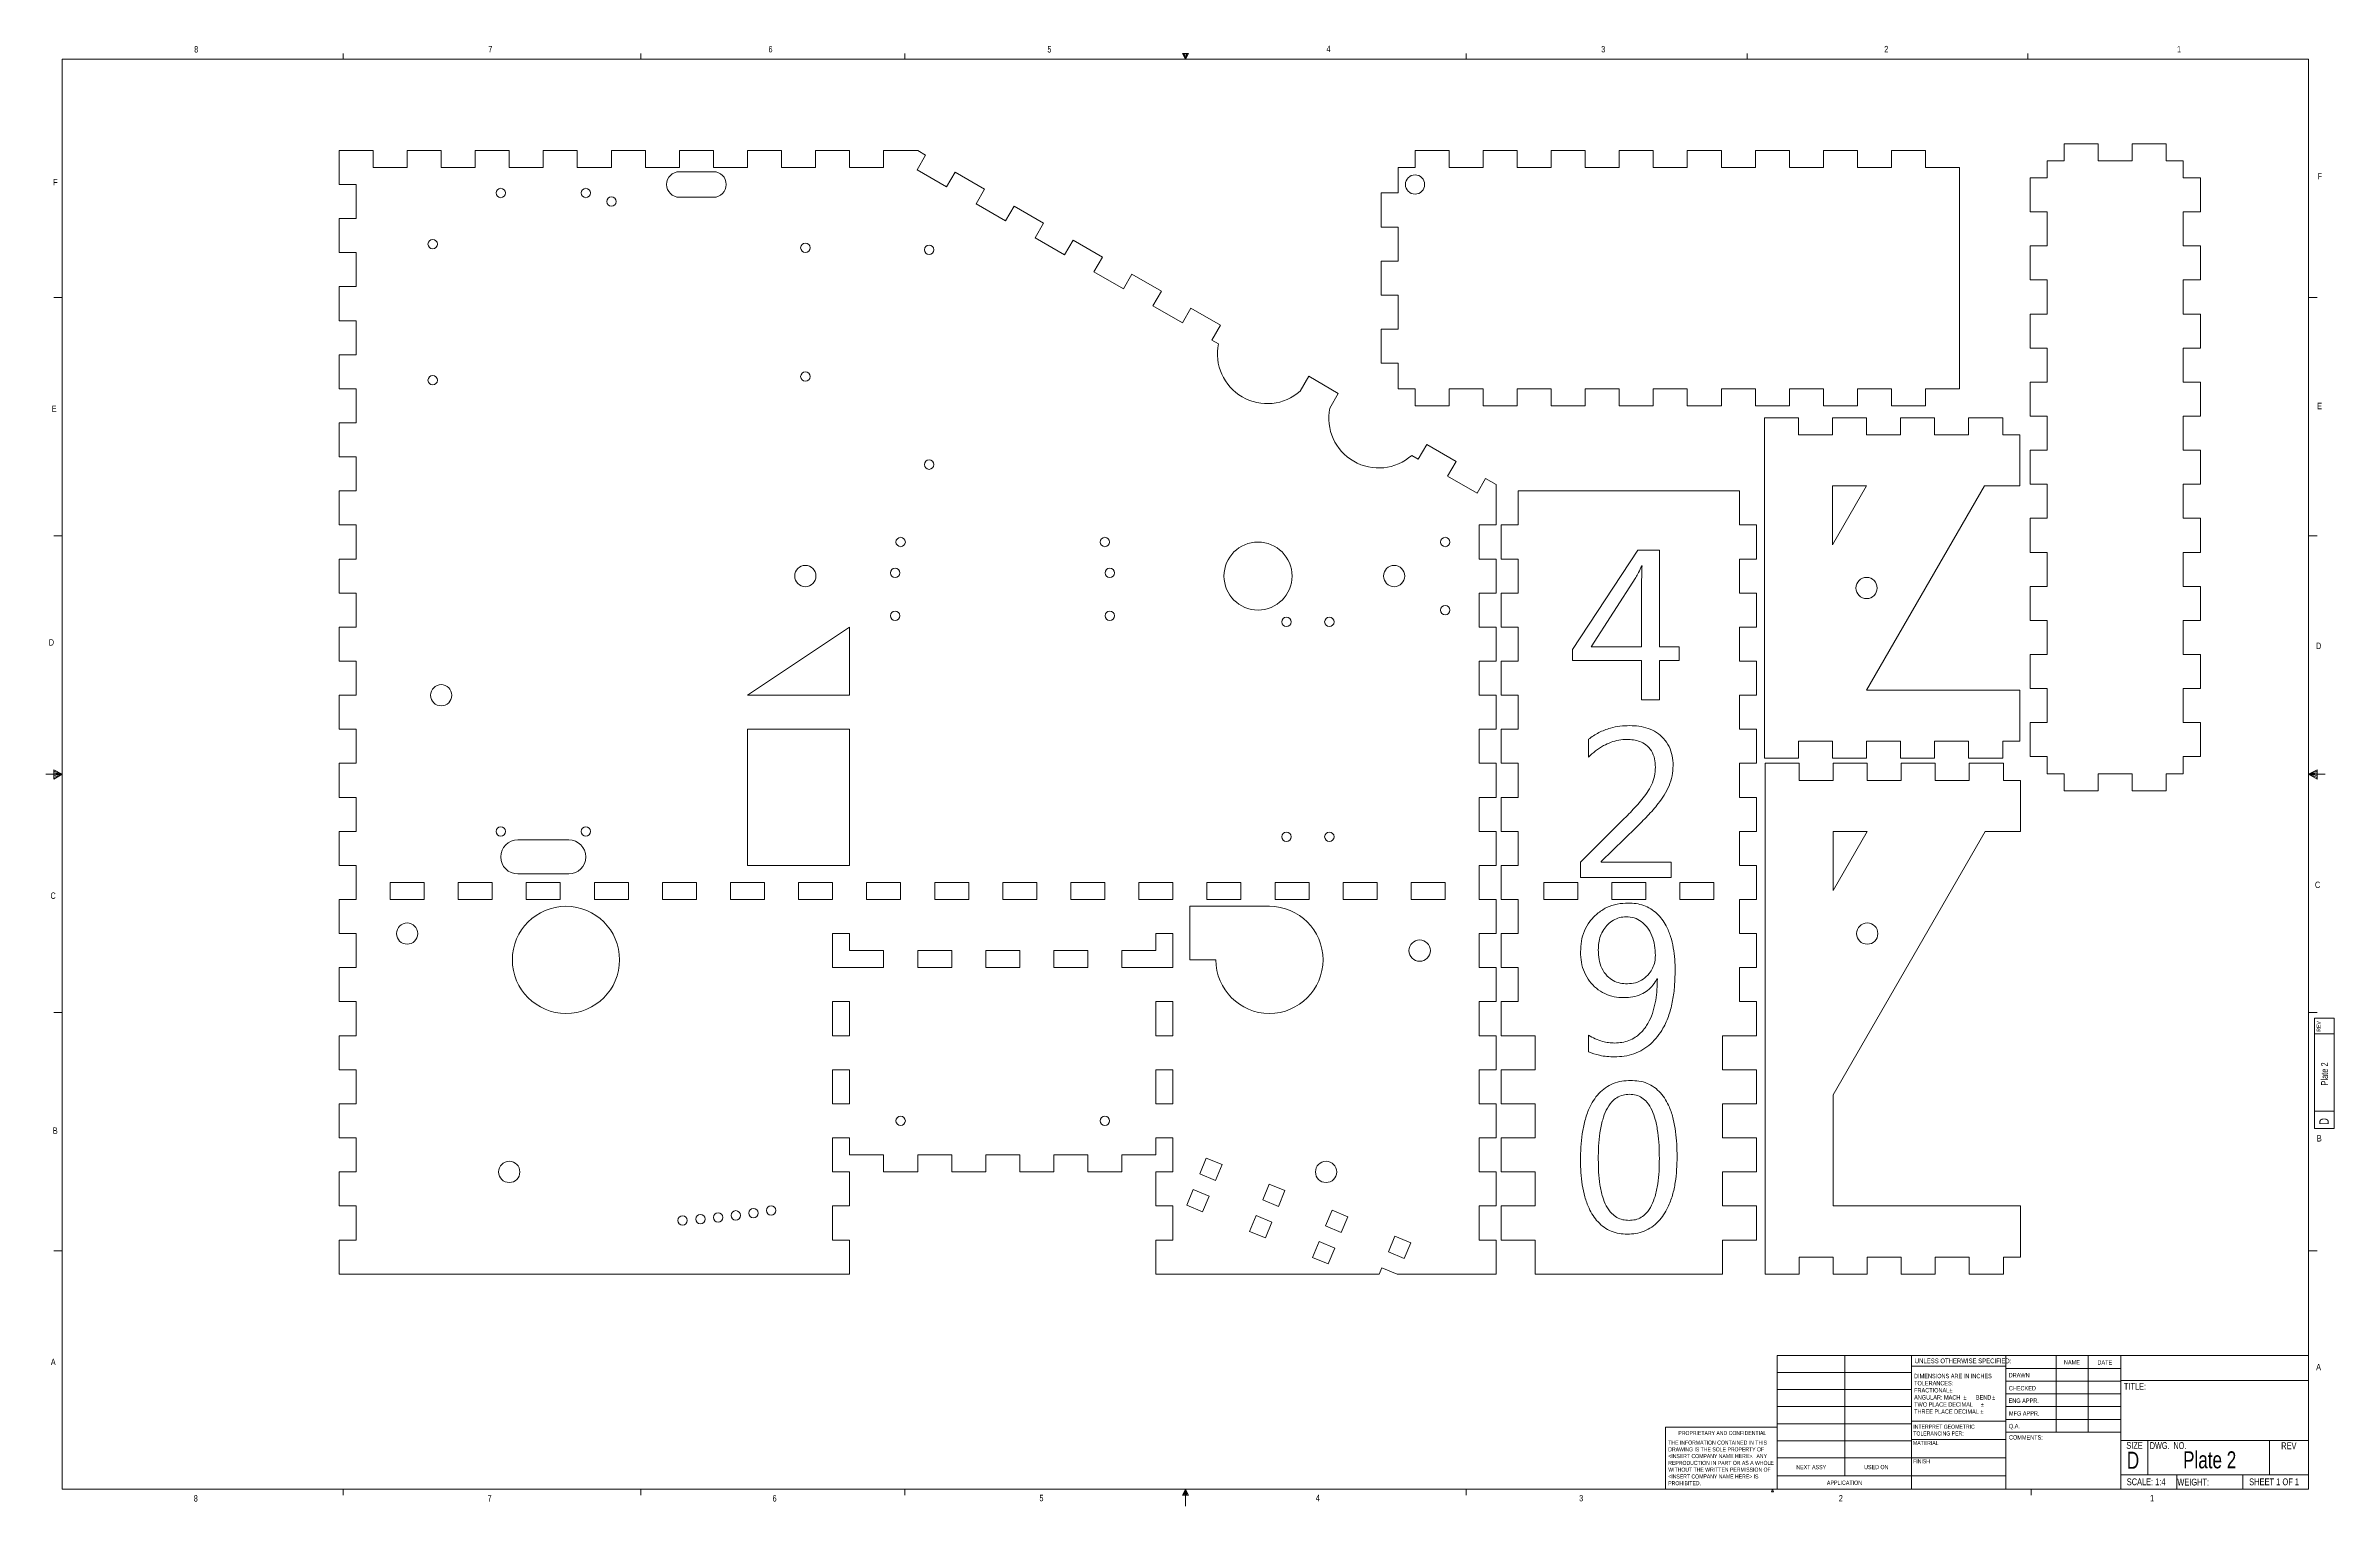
# Model space of a CAD drawing. Header units: inches. Extents: x 0.3 to 33.9, y 0.2 to 21.6.
import ezdxf

# ---------------------------------------------------------------- set-up
doc = ezdxf.new("R2010")
doc.units = ezdxf.units.IN
doc.header["$MEASUREMENT"] = 0
doc.styles.add('SLDTEXTSTYLE0', font='TXT', dxfattribs={"width": 0.75})
doc.styles.add('SLDTEXTSTYLE1', font='TXT', dxfattribs={"width": 0.6875})
doc.styles.add('SLDTEXTSTYLE2', font='TXT', dxfattribs={"width": 0.694444})

msp = doc.modelspace()

# ---------------------------------------------------------------- texts
at = {"color": 7, "linetype": 'Continuous', "lineweight": 0}
for s, insert, char_height, attachment_point, style in [('8', (2.46, 21.604), 0.0938, 1, 'SLDTEXTSTYLE0'), ('7', (6.782, 21.608), 0.0938, 1, 'SLDTEXTSTYLE0'), ('6', (10.897, 21.606), 0.0938, 1, 'SLDTEXTSTYLE0'), ('5', (14.995, 21.604), 0.0938, 1, 'SLDTEXTSTYLE0'), ('4', (19.095, 21.609), 0.0938, 1, 'SLDTEXTSTYLE0'), ('3', (23.131, 21.606), 0.0938, 1, 'SLDTEXTSTYLE0'), ('2', (27.289, 21.607), 0.0938, 1, 'SLDTEXTSTYLE0'), ('1', (31.59, 21.607), 0.0938, 1, 'SLDTEXTSTYLE0'), ('F', (0.389, 19.652), 0.0938, 1, 'SLDTEXTSTYLE0'), ('F', (33.656, 19.741), 0.0938, 1, 'SLDTEXTSTYLE0'), ('E', (0.366, 16.324), 0.0938, 1, 'SLDTEXTSTYLE0'), ('E', (33.649, 16.366), 0.0938, 1, 'SLDTEXTSTYLE0'), ('D', (0.324, 12.895), 0.0938, 1, 'SLDTEXTSTYLE0'), ('D', (33.632, 12.844), 0.0938, 1, 'SLDTEXTSTYLE0'), ('C', (0.349, 9.176), 0.0938, 1, 'SLDTEXTSTYLE0'), ('C', (33.617, 9.335), 0.0938, 1, 'SLDTEXTSTYLE0'), ('B', (0.383, 5.725), 0.0938, 1, 'SLDTEXTSTYLE0'), ('B', (33.645, 5.612), 0.0938, 1, 'SLDTEXTSTYLE0'), ('A', (0.354, 2.328), 0.0938, 1, 'SLDTEXTSTYLE0'), ('UNLESS OTHERWISE SPECIFIED:', (27.738, 2.332), 0.07, 1, 'SLDTEXTSTYLE0'), ('DRAWN', (29.117, 2.12), 0.065, 1, 'SLDTEXTSTYLE0'), ('NAME', (29.929, 2.309), 0.065, 1, 'SLDTEXTSTYLE0'), ('DATE', (30.421, 2.307), 0.065, 1, 'SLDTEXTSTYLE0'), ('A', (33.634, 2.253), 0.0938, 1, 'SLDTEXTSTYLE0'), ('ENG APPR.', (29.116, 1.745), 0.065, 1, 'SLDTEXTSTYLE0'), ('CHECKED', (29.119, 1.928), 0.065, 1, 'SLDTEXTSTYLE0'), ('TITLE:', (30.81, 1.973), 0.1, 1, 'SLDTEXTSTYLE0'), ('Q.A.', (29.12, 1.372), 0.065, 1, 'SLDTEXTSTYLE0'), ('MFG APPR.', (29.121, 1.558), 0.065, 1, 'SLDTEXTSTYLE0'), ('PROPRIETARY AND CONFIDENTIAL', (24.264, 1.268), 0.06, 1, 'SLDTEXTSTYLE0'), ('MATERIAL', (27.711, 1.121), 0.06, 1, 'SLDTEXTSTYLE0'), ('COMMENTS:', (29.121, 1.206), 0.065, 1, 'SLDTEXTSTYLE0'), ('SIZE', (30.845, 1.106), 0.1, 1, 'SLDTEXTSTYLE0'), ('DWG.  NO.', (31.191, 1.104), 0.1, 1, 'SLDTEXTSTYLE2'), ('REV', (33.121, 1.1), 0.1, 1, 'SLDTEXTSTYLE0'), ('NEXT ASSY', (25.997, 0.768), 0.0625, 1, 'SLDTEXTSTYLE0'), ('USED ON', (26.994, 0.769), 0.0625, 1, 'SLDTEXTSTYLE0'), ('FINISH', (27.714, 0.853), 0.06, 1, 'SLDTEXTSTYLE0'), ('D', (30.853, 0.963), 0.25, 1, 'SLDTEXTSTYLE0'), ('Plate 2', (32.07, 0.969), 0.25, 2, 'SLDTEXTSTYLE0'), ('APPLICATION', (26.446, 0.539), 0.0625, 1, 'SLDTEXTSTYLE0'), ('SCALE: 1:4', (30.852, 0.571), 0.1, 1, 'SLDTEXTSTYLE0'), ('WEIGHT:', (31.595, 0.567), 0.1, 1, 'SLDTEXTSTYLE0'), ('SHEET 1 OF 1', (32.65, 0.571), 0.1, 1, 'SLDTEXTSTYLE1'), ('8', (2.454, 0.325), 0.0938, 1, 'SLDTEXTSTYLE0'), ('7', (6.77, 0.324), 0.0938, 1, 'SLDTEXTSTYLE0'), ('6', (10.957, 0.325), 0.0938, 1, 'SLDTEXTSTYLE0'), ('5', (14.878, 0.33), 0.0938, 1, 'SLDTEXTSTYLE0'), ('4', (18.937, 0.33), 0.0938, 1, 'SLDTEXTSTYLE0'), ('3', (22.807, 0.328), 0.0938, 1, 'SLDTEXTSTYLE0'), ('2', (26.621, 0.326), 0.0938, 1, 'SLDTEXTSTYLE0'), ('1', (31.195, 0.328), 0.0938, 1, 'SLDTEXTSTYLE0')]:
    msp.add_mtext(s, dxfattribs=dict(at, insert=insert, char_height=char_height, attachment_point=attachment_point, style=style))
at = {"color": 7, "linetype": 'Continuous', "lineweight": 0, "rotation": 90, "style": 'SLDTEXTSTYLE0'}
for s, insert, char_height, attachment_point in [('REV', (33.642, 7.131), 0.06, 1), ('Plate 2', (33.707, 6.511), 0.1, 2), ('D', (33.681, 5.763), 0.138, 1)]:
    msp.add_mtext(s, dxfattribs=dict(at, insert=insert, char_height=char_height, attachment_point=attachment_point))

# ---------------------------------------------------------------- blocks, each defined once
blk = doc.blocks.new('SW_NOTE_0')
at = {"color": 0, "linetype": 'Continuous', "lineweight": 0, "char_height": 0.06, "attachment_point": 1, "style": 'SLDTEXTSTYLE0'}
for s, insert in [('INTERPRET GEOMETRIC', (0, 0.077)), ('TOLERANCING PER:', (0, -0.022))]:
    blk.add_mtext(s, dxfattribs=dict(at, insert=insert))
blk = doc.blocks.new('SW_NOTE_1')
at = {"color": 0, "linetype": 'Continuous', "lineweight": 0, "char_height": 0.065, "attachment_point": 1, "style": 'SLDTEXTSTYLE0'}
for s, insert in [('DIMENSIONS ARE IN INCHES', (0, 0.084)), ('ANGULAR: MACH', (0, -0.229)), ('TOLERANCES:', (0, -0.021)), ('TWO PLACE DECIMAL', (0, -0.334)), ('FRACTIONAL', (0, -0.125)), ('%%p', (0.518, -0.125)), ('%%p', (0.723, -0.229)), ('BEND', (0.907, -0.229)), ('%%p', (1.148, -0.229)), ('THREE PLACE DECIMAL', (0, -0.438)), ('%%p', (0.974, -0.438)), ('%%p', (0.979, -0.334))]:
    blk.add_mtext(s, dxfattribs=dict(at, insert=insert))
blk = doc.blocks.new('SW_NOTE_2')
at = {"color": 0, "linetype": 'Continuous', "lineweight": 0, "char_height": 0.06, "attachment_point": 1, "style": 'SLDTEXTSTYLE0'}
for s, insert in [('THE INFORMATION CONTAINED IN THIS', (0, 0.077)), ('WITHOUT THE WRITTEN PERMISSION OF', (0, -0.32)), ('<INSERT COMPANY NAME HERE>.  ANY', (0, -0.121)), ('DRAWING IS THE SOLE PROPERTY OF', (0, -0.022)), ('REPRODUCTION IN PART OR AS A WHOLE', (0, -0.221)), ('<INSERT COMPANY NAME HERE> IS', (0, -0.42)), ('PROHIBITED.', (0, -0.519))]:
    blk.add_mtext(s, dxfattribs=dict(at, insert=insert))

# ---------------------------------------------------------------- linework, layer by layer
at = {"color": 7, "linetype": 'Continuous', "lineweight": 0}
for p, q in [((0.523, 21.411), (33.523, 21.411)), ((0.523, 21.411), (0.523, 0.411)), ((4.648, 21.411), (4.648, 21.495)), ((9.023, 21.411), (9.023, 21.495)), ((12.898, 21.411), (12.898, 21.495)), ((16.981, 21.496), (17.067, 21.496)), ((17.023, 21.411), (16.981, 21.496)), ((17.023, 21.411), (16.989, 21.496)), ((17.023, 21.411), (17.009, 21.496)), ((17.023, 21.411), (17.036, 21.496)), ((17.023, 21.411), (17.046, 21.496)), ((17.023, 21.411), (17.067, 21.496)), ((21.148, 21.411), (21.148, 21.495)), ((25.273, 21.411), (25.273, 21.495)), ((29.398, 21.411), (29.398, 21.495)), ((33.523, 0.411), (33.523, 21.411)), ((0.523, 17.911), (0.398, 17.911)), ((33.523, 17.911), (33.648, 17.911)), ((0.523, 14.411), (0.398, 14.411)), ((33.523, 14.411), (33.648, 14.411)), ((0.523, 10.911), (0.28, 10.911)), ((0.399, 10.976), (0.399, 10.837)), ((0.523, 10.911), (0.399, 10.976)), ((0.399, 10.958), (0.523, 10.911)), ((0.399, 10.934), (0.523, 10.911)), ((0.399, 10.837), (0.523, 10.911)), ((0.399, 10.865), (0.523, 10.911)), ((0.399, 10.891), (0.523, 10.911)), ((33.523, 10.911), (33.647, 10.976)), ((33.647, 10.958), (33.523, 10.911)), ((33.647, 10.934), (33.523, 10.911)), ((33.647, 10.891), (33.523, 10.911)), ((33.647, 10.865), (33.523, 10.911)), ((33.647, 10.837), (33.523, 10.911)), ((33.523, 10.911), (33.766, 10.911)), ((33.647, 10.976), (33.647, 10.837)), ((0.523, 7.411), (0.398, 7.411)), ((33.523, 7.411), (33.648, 7.411)), ((33.61, 7.332), (33.9, 7.332)), ((33.61, 7.332), (33.61, 5.709)), ((33.9, 7.099), (33.61, 7.099)), ((33.9, 7.332), (33.9, 5.709)), ((33.61, 5.965), (33.9, 5.965)), ((33.61, 5.709), (33.9, 5.709)), ((0.523, 3.911), (0.398, 3.911)), ((33.523, 3.911), (33.648, 3.911)), ((25.714, 2.375), (33.523, 2.375)), ((25.714, 0.411), (25.714, 2.375)), ((26.712, 2.375), (26.712, 0.607)), ((27.691, 0.411), (27.691, 2.375)), ((29.073, 2.375), (29.073, 0.411)), ((29.817, 2.375), (29.817, 1.25)), ((30.285, 2.375), (30.285, 1.25)), ((30.764, 2.375), (30.764, 0.411)), ((25.714, 2.125), (27.691, 2.125)), ((29.073, 2.221), (27.691, 2.221)), ((29.073, 2.187), (30.764, 2.187)), ((25.714, 1.875), (27.691, 1.875)), ((29.073, 2), (30.764, 2)), ((29.073, 1.812), (30.764, 1.812)), ((30.764, 2.008), (33.523, 2.008)), ((25.714, 1.625), (27.691, 1.625)), ((25.714, 1.375), (27.691, 1.375)), ((27.691, 1.414), (29.073, 1.414)), ((30.764, 1.625), (29.073, 1.625)), ((30.764, 1.437), (29.073, 1.437)), ((24.077, 0.411), (24.077, 1.325)), ((25.714, 1.325), (24.077, 1.325)), ((25.714, 1.125), (27.691, 1.125)), ((27.691, 1.144), (29.073, 1.144)), ((30.764, 1.25), (29.073, 1.25)), ((30.764, 1.13), (33.523, 1.13)), ((31.16, 1.13), (31.16, 0.623)), ((32.951, 1.13), (32.951, 0.623)), ((25.714, 0.875), (27.691, 0.875)), ((27.691, 0.874), (29.073, 0.874)), ((33.523, 0.411), (0.523, 0.411)), ((4.648, 0.411), (4.648, 0.326)), ((9.023, 0.411), (9.023, 0.326)), ((12.898, 0.411), (12.898, 0.326)), ((17.023, 0.411), (16.981, 0.325)), ((17.023, 0.411), (16.989, 0.325)), ((17.023, 0.411), (17.009, 0.325)), ((17.023, 0.411), (17.023, 0.163)), ((17.023, 0.411), (17.067, 0.325)), ((17.023, 0.411), (17.046, 0.325)), ((17.023, 0.411), (17.036, 0.325)), ((21.148, 0.411), (21.148, 0.326)), ((25.634, 0.376), (25.648, 0.411)), ((25.66, 0.376), (25.634, 0.376)), ((25.648, 0.411), (25.66, 0.376)), ((25.714, 0.607), (29.073, 0.607)), ((29.448, 0.411), (29.448, 0.326)), ((30.764, 0.623), (33.523, 0.623)), ((31.587, 0.623), (31.587, 0.411)), ((32.559, 0.623), (32.559, 0.411)), ((16.981, 0.325), (17.067, 0.325))]:
    msp.add_line(p, q, dxfattribs=at)
at = {"color": 7, "linetype": 'Continuous', "lineweight": 15}
for p, q in [((4.589, 20.072), (4.589, 19.572)), ((5.089, 20.072), (4.589, 20.072)), ((5.089, 19.822), (5.089, 20.072)), ((5.589, 20.072), (5.589, 19.822)), ((6.089, 20.072), (5.589, 20.072)), ((6.089, 19.822), (6.089, 20.072)), ((6.589, 20.072), (6.589, 19.822)), ((7.089, 20.072), (6.589, 20.072)), ((7.089, 19.822), (7.089, 20.072)), ((7.589, 20.072), (7.589, 19.822)), ((8.089, 20.072), (7.589, 20.072)), ((8.089, 19.822), (8.089, 20.072)), ((8.589, 20.072), (8.589, 19.822)), ((9.089, 20.072), (8.589, 20.072)), ((9.089, 19.822), (9.089, 20.072)), ((9.589, 20.072), (9.589, 19.822)), ((10.089, 20.072), (9.589, 20.072)), ((10.089, 19.822), (10.089, 20.072)), ((11.089, 20.072), (10.589, 20.072)), ((10.589, 20.072), (10.589, 19.822)), ((11.089, 19.822), (11.089, 20.072)), ((11.589, 20.072), (11.589, 19.822)), ((12.089, 20.072), (11.589, 20.072)), ((12.089, 19.822), (12.089, 20.072)), ((12.589, 20.072), (12.589, 19.822)), ((13.089, 20.072), (12.589, 20.072)), ((13.081, 19.788), (13.206, 20.005)), ((13.206, 20.005), (13.089, 20.072)), ((20.396, 20.072), (20.396, 19.822)), ((20.396, 20.072), (20.896, 20.072)), ((20.896, 19.822), (20.896, 20.072)), ((21.396, 20.072), (21.396, 19.822)), ((21.396, 20.072), (21.896, 20.072)), ((21.896, 19.822), (21.896, 20.072)), ((22.396, 20.072), (22.396, 19.822)), ((22.396, 20.072), (22.896, 20.072)), ((22.896, 19.822), (22.896, 20.072)), ((23.396, 20.072), (23.396, 19.822)), ((23.396, 20.072), (23.896, 20.072)), ((23.896, 19.822), (23.896, 20.072)), ((24.396, 20.072), (24.396, 19.822)), ((24.396, 20.072), (24.896, 20.072)), ((24.896, 19.822), (24.896, 20.072)), ((25.396, 20.072), (25.396, 19.822)), ((25.396, 20.072), (25.896, 20.072)), ((25.896, 19.822), (25.896, 20.072)), ((26.396, 20.072), (26.396, 19.822)), ((26.396, 20.072), (26.896, 20.072)), ((26.896, 19.822), (26.896, 20.072)), ((27.396, 20.072), (27.396, 19.822)), ((27.396, 20.072), (27.896, 20.072)), ((27.896, 19.822), (27.896, 20.072)), ((29.683, 19.92), (29.683, 19.67)), ((29.933, 19.92), (29.683, 19.92)), ((29.933, 20.17), (29.933, 19.92)), ((29.933, 20.17), (30.433, 20.17)), ((30.433, 19.92), (30.433, 20.17)), ((30.933, 19.92), (30.433, 19.92)), ((30.933, 20.17), (30.933, 19.92)), ((30.933, 20.17), (31.433, 20.17)), ((31.433, 19.92), (31.433, 20.17)), ((31.683, 19.92), (31.433, 19.92)), ((31.683, 19.67), (31.683, 19.92)), ((4.589, 19.572), (4.839, 19.572)), ((4.839, 19.572), (4.839, 19.072)), ((5.589, 19.822), (5.089, 19.822)), ((6.589, 19.822), (6.089, 19.822)), ((7.589, 19.822), (7.089, 19.822)), ((8.589, 19.822), (8.089, 19.822)), ((9.589, 19.822), (9.089, 19.822)), ((9.589, 19.76), (10.089, 19.76)), ((10.589, 19.822), (10.089, 19.822)), ((11.589, 19.822), (11.089, 19.822)), ((12.589, 19.822), (12.089, 19.822)), ((13.514, 19.538), (13.081, 19.788)), ((13.639, 19.755), (13.514, 19.538)), ((14.072, 19.505), (13.639, 19.755)), ((13.947, 19.288), (14.072, 19.505)), ((20.146, 19.822), (20.146, 19.447)), ((20.396, 19.822), (20.146, 19.822)), ((21.396, 19.822), (20.896, 19.822)), ((22.396, 19.822), (21.896, 19.822)), ((23.396, 19.822), (22.896, 19.822)), ((24.396, 19.822), (23.896, 19.822)), ((25.396, 19.822), (24.896, 19.822)), ((26.396, 19.822), (25.896, 19.822)), ((27.396, 19.822), (26.896, 19.822)), ((28.396, 19.822), (27.896, 19.822)), ((28.396, 19.822), (28.396, 16.572)), ((29.683, 19.67), (29.433, 19.67)), ((29.433, 19.17), (29.433, 19.67)), ((31.933, 19.67), (31.683, 19.67)), ((31.933, 19.67), (31.933, 19.17)), ((10.089, 19.385), (9.589, 19.385)), ((14.38, 19.038), (13.947, 19.288)), ((14.505, 19.255), (14.38, 19.038)), ((14.938, 19.005), (14.505, 19.255)), ((20.146, 19.447), (19.896, 19.447)), ((19.896, 18.947), (19.896, 19.447)), ((29.433, 19.17), (29.683, 19.17)), ((29.683, 19.17), (29.683, 18.67)), ((31.683, 19.17), (31.933, 19.17)), ((31.683, 18.67), (31.683, 19.17)), ((4.589, 19.072), (4.589, 18.572)), ((4.839, 19.072), (4.589, 19.072)), ((14.813, 18.788), (14.938, 19.005)), ((19.896, 18.947), (20.146, 18.947)), ((20.146, 18.947), (20.146, 18.447)), ((4.589, 18.572), (4.839, 18.572)), ((4.839, 18.572), (4.839, 18.072)), ((15.246, 18.538), (14.813, 18.788)), ((15.371, 18.755), (15.246, 18.538)), ((15.804, 18.505), (15.371, 18.755)), ((15.679, 18.288), (15.804, 18.505)), ((29.683, 18.67), (29.433, 18.67)), ((29.433, 18.17), (29.433, 18.67)), ((31.933, 18.67), (31.683, 18.67)), ((31.933, 18.67), (31.933, 18.17)), ((16.112, 18.038), (15.679, 18.288)), ((16.237, 18.255), (16.112, 18.038)), ((16.67, 18.005), (16.237, 18.255)), ((20.146, 18.447), (19.896, 18.447)), ((19.896, 17.947), (19.896, 18.447)), ((29.433, 18.17), (29.683, 18.17)), ((29.683, 18.17), (29.683, 17.67)), ((31.683, 18.17), (31.933, 18.17)), ((31.683, 17.67), (31.683, 18.17)), ((4.589, 18.072), (4.589, 17.572)), ((4.839, 18.072), (4.589, 18.072)), ((16.545, 17.788), (16.67, 18.005)), ((19.896, 17.947), (20.146, 17.947)), ((20.146, 17.947), (20.146, 17.447)), ((4.589, 17.572), (4.839, 17.572)), ((4.839, 17.572), (4.839, 17.072)), ((16.978, 17.538), (16.545, 17.788)), ((17.103, 17.755), (16.978, 17.538)), ((17.536, 17.505), (17.103, 17.755)), ((17.411, 17.288), (17.536, 17.505)), ((29.683, 17.67), (29.433, 17.67)), ((29.433, 17.17), (29.433, 17.67)), ((31.933, 17.67), (31.683, 17.67)), ((31.933, 17.67), (31.933, 17.17)), ((17.507, 17.233), (17.411, 17.288)), ((20.146, 17.447), (19.896, 17.447)), ((19.896, 16.947), (19.896, 17.447)), ((29.433, 17.17), (29.683, 17.17)), ((29.683, 17.17), (29.683, 16.67)), ((31.683, 17.17), (31.933, 17.17)), ((31.683, 16.67), (31.683, 17.17)), ((4.589, 17.072), (4.589, 16.572)), ((4.839, 17.072), (4.589, 17.072)), ((19.896, 16.947), (20.146, 16.947)), ((20.146, 16.947), (20.146, 16.572)), ((4.589, 16.572), (4.839, 16.572)), ((4.839, 16.572), (4.839, 16.072)), ((18.835, 16.755), (18.71, 16.538)), ((19.268, 16.505), (18.835, 16.755)), ((19.143, 16.288), (19.268, 16.505)), ((20.146, 16.572), (20.396, 16.572)), ((20.396, 16.572), (20.396, 16.322)), ((20.896, 16.572), (21.396, 16.572)), ((20.896, 16.322), (20.896, 16.572)), ((21.396, 16.572), (21.396, 16.322)), ((21.896, 16.572), (22.396, 16.572)), ((21.896, 16.322), (21.896, 16.572)), ((22.396, 16.572), (22.396, 16.322)), ((22.896, 16.572), (23.396, 16.572)), ((22.896, 16.322), (22.896, 16.572)), ((23.396, 16.572), (23.396, 16.322)), ((23.896, 16.572), (24.396, 16.572)), ((23.896, 16.322), (23.896, 16.572)), ((24.396, 16.572), (24.396, 16.322)), ((24.896, 16.572), (25.396, 16.572)), ((24.896, 16.322), (24.896, 16.572)), ((25.396, 16.572), (25.396, 16.322)), ((25.896, 16.572), (26.396, 16.572)), ((25.896, 16.322), (25.896, 16.572)), ((26.396, 16.572), (26.396, 16.322)), ((26.896, 16.572), (27.396, 16.572)), ((26.896, 16.322), (26.896, 16.572)), ((27.396, 16.572), (27.396, 16.322)), ((27.896, 16.572), (28.396, 16.572)), ((27.896, 16.322), (27.896, 16.572)), ((29.683, 16.67), (29.433, 16.67)), ((29.433, 16.17), (29.433, 16.67)), ((31.933, 16.67), (31.683, 16.67)), ((31.933, 16.67), (31.933, 16.17)), ((20.896, 16.322), (20.396, 16.322)), ((21.896, 16.322), (21.396, 16.322)), ((22.896, 16.322), (22.396, 16.322)), ((23.896, 16.322), (23.396, 16.322)), ((24.896, 16.322), (24.396, 16.322)), ((25.896, 16.322), (25.396, 16.322)), ((25.529, 16.146), (25.529, 11.146)), ((26.029, 16.146), (25.529, 16.146)), ((26.029, 16.146), (26.029, 15.896)), ((26.896, 16.322), (26.396, 16.322)), ((26.529, 15.896), (26.529, 16.146)), ((27.029, 16.146), (26.529, 16.146)), ((27.029, 16.146), (27.029, 15.896)), ((27.896, 16.322), (27.396, 16.322)), ((27.529, 15.896), (27.529, 16.146)), ((28.029, 16.146), (27.529, 16.146)), ((28.029, 16.146), (28.029, 15.896)), ((28.529, 15.896), (28.529, 16.146)), ((29.029, 16.146), (28.529, 16.146)), ((29.029, 16.146), (29.029, 15.896)), ((29.433, 16.17), (29.683, 16.17)), ((29.683, 16.17), (29.683, 15.67)), ((31.683, 16.17), (31.933, 16.17)), ((31.683, 15.67), (31.683, 16.17)), ((4.589, 16.072), (4.589, 15.572)), ((4.839, 16.072), (4.589, 16.072)), ((26.029, 15.896), (26.529, 15.896)), ((27.029, 15.896), (27.529, 15.896)), ((28.029, 15.896), (28.529, 15.896)), ((29.029, 15.896), (29.279, 15.896)), ((29.279, 15.146), (29.279, 15.896)), ((4.589, 15.572), (4.839, 15.572)), ((4.839, 15.572), (4.839, 15.072)), ((20.442, 15.538), (20.347, 15.593)), ((20.567, 15.755), (20.442, 15.538)), ((21, 15.505), (20.567, 15.755)), ((20.875, 15.288), (21, 15.505)), ((29.683, 15.67), (29.433, 15.67)), ((29.433, 15.17), (29.433, 15.67)), ((31.933, 15.67), (31.683, 15.67)), ((31.933, 15.67), (31.933, 15.17)), ((21.308, 15.038), (20.875, 15.288)), ((21.433, 15.255), (21.308, 15.038)), ((21.589, 15.165), (21.433, 15.255)), ((21.589, 14.572), (21.589, 15.165)), ((26.529, 14.28), (27.029, 15.146)), ((27.029, 15.146), (26.529, 15.146)), ((26.529, 15.146), (26.529, 14.28)), ((28.761, 15.146), (27.029, 12.146)), ((29.279, 15.146), (28.761, 15.146)), ((29.433, 15.17), (29.683, 15.17)), ((29.683, 15.17), (29.683, 14.67)), ((31.683, 15.17), (31.933, 15.17)), ((31.683, 14.67), (31.683, 15.17)), ((4.589, 15.072), (4.589, 14.572)), ((4.839, 15.072), (4.589, 15.072)), ((21.912, 14.572), (21.912, 15.072)), ((25.162, 15.072), (21.912, 15.072)), ((25.162, 15.072), (25.162, 14.572)), ((4.589, 14.572), (4.839, 14.572)), ((4.839, 14.572), (4.839, 14.072)), ((21.339, 14.572), (21.589, 14.572)), ((21.339, 14.072), (21.339, 14.572)), ((21.662, 14.572), (21.662, 14.072)), ((21.662, 14.572), (21.912, 14.572)), ((25.162, 14.572), (25.412, 14.572)), ((25.412, 14.072), (25.412, 14.572)), ((29.683, 14.67), (29.433, 14.67)), ((29.433, 14.17), (29.433, 14.67)), ((31.933, 14.67), (31.683, 14.67)), ((31.933, 14.67), (31.933, 14.17)), ((22.711, 12.744), (23.67, 14.202)), ((23.67, 14.202), (23.985, 14.202)), ((23.985, 14.202), (23.985, 12.784)), ((29.433, 14.17), (29.683, 14.17)), ((29.683, 14.17), (29.683, 13.67)), ((31.683, 14.17), (31.933, 14.17)), ((31.683, 13.67), (31.683, 14.17)), ((4.589, 14.072), (4.589, 13.572)), ((4.839, 14.072), (4.589, 14.072)), ((21.589, 14.072), (21.339, 14.072)), ((21.589, 13.572), (21.589, 14.072)), ((21.912, 14.072), (21.662, 14.072)), ((21.912, 13.572), (21.912, 14.072)), ((23.642, 13.8), (22.983, 12.784)), ((23.731, 13.97), (23.725, 13.97)), ((25.412, 14.072), (25.162, 14.072)), ((25.162, 14.072), (25.162, 13.572)), ((4.589, 13.572), (4.839, 13.572)), ((4.839, 13.572), (4.839, 13.072)), ((21.339, 13.572), (21.589, 13.572)), ((21.339, 13.072), (21.339, 13.572)), ((21.662, 13.572), (21.662, 13.072)), ((21.662, 13.572), (21.912, 13.572)), ((23.725, 12.784), (23.725, 13.742)), ((25.162, 13.572), (25.412, 13.572)), ((25.412, 13.072), (25.412, 13.572)), ((29.683, 13.67), (29.433, 13.67)), ((29.433, 13.17), (29.433, 13.67)), ((31.933, 13.67), (31.683, 13.67)), ((31.933, 13.67), (31.933, 13.17)), ((29.433, 13.17), (29.683, 13.17)), ((29.683, 13.17), (29.683, 12.67)), ((31.683, 13.17), (31.933, 13.17)), ((31.683, 12.67), (31.683, 13.17)), ((4.589, 13.072), (4.589, 12.572)), ((4.839, 13.072), (4.589, 13.072)), ((10.589, 12.072), (12.089, 13.072)), ((12.089, 13.072), (12.089, 12.072)), ((21.589, 13.072), (21.339, 13.072)), ((21.589, 12.572), (21.589, 13.072)), ((21.912, 13.072), (21.662, 13.072)), ((21.912, 12.572), (21.912, 13.072)), ((22.983, 12.784), (23.725, 12.784)), ((23.985, 12.784), (24.275, 12.784)), ((24.275, 12.784), (24.275, 12.581)), ((25.412, 13.072), (25.162, 13.072)), ((25.162, 13.072), (25.162, 12.572)), ((4.589, 12.572), (4.839, 12.572)), ((4.839, 12.572), (4.839, 12.072)), ((21.339, 12.572), (21.589, 12.572)), ((21.339, 12.072), (21.339, 12.572)), ((21.662, 12.572), (21.662, 12.072)), ((21.662, 12.572), (21.912, 12.572)), ((22.711, 12.581), (22.711, 12.744)), ((23.725, 12.581), (22.711, 12.581)), ((23.725, 12.002), (23.725, 12.581)), ((23.985, 12.581), (23.985, 12.002)), ((24.275, 12.581), (23.985, 12.581)), ((25.162, 12.572), (25.412, 12.572)), ((25.412, 12.072), (25.412, 12.572)), ((29.683, 12.67), (29.433, 12.67)), ((29.433, 12.17), (29.433, 12.67)), ((31.933, 12.67), (31.683, 12.67)), ((31.933, 12.67), (31.933, 12.17)), ((27.029, 12.146), (29.279, 12.146)), ((29.279, 11.396), (29.279, 12.146)), ((29.433, 12.17), (29.683, 12.17)), ((29.683, 12.17), (29.683, 11.67)), ((31.683, 12.17), (31.933, 12.17)), ((31.683, 11.67), (31.683, 12.17)), ((4.589, 12.072), (4.589, 11.572)), ((4.839, 12.072), (4.589, 12.072)), ((12.089, 12.072), (10.589, 12.072)), ((21.589, 12.072), (21.339, 12.072)), ((21.589, 11.572), (21.589, 12.072)), ((21.912, 12.072), (21.662, 12.072)), ((21.912, 11.572), (21.912, 12.072)), ((23.985, 12.002), (23.725, 12.002)), ((25.412, 12.072), (25.162, 12.072)), ((25.162, 12.072), (25.162, 11.572)), ((4.589, 11.572), (4.839, 11.572)), ((4.839, 11.572), (4.839, 11.072)), ((10.589, 11.572), (12.089, 11.572)), ((10.589, 9.572), (10.589, 11.572)), ((12.089, 11.572), (12.089, 9.572)), ((21.339, 11.572), (21.589, 11.572)), ((21.339, 11.072), (21.339, 11.572)), ((21.662, 11.572), (21.662, 11.072)), ((21.662, 11.572), (21.912, 11.572)), ((25.162, 11.572), (25.412, 11.572)), ((25.412, 11.072), (25.412, 11.572)), ((29.683, 11.67), (29.433, 11.67)), ((29.433, 11.17), (29.433, 11.67)), ((31.933, 11.67), (31.683, 11.67)), ((31.933, 11.67), (31.933, 11.17)), ((22.943, 11.163), (22.943, 11.425)), ((25.529, 11.146), (26.029, 11.146)), ((26.529, 11.396), (26.029, 11.396)), ((26.029, 11.396), (26.029, 11.146)), ((26.529, 11.146), (26.529, 11.396)), ((26.529, 11.146), (27.029, 11.146)), ((27.529, 11.396), (27.029, 11.396)), ((27.029, 11.396), (27.029, 11.146)), ((27.529, 11.146), (27.529, 11.396)), ((27.529, 11.146), (28.029, 11.146)), ((28.529, 11.396), (28.029, 11.396)), ((28.029, 11.396), (28.029, 11.146)), ((28.529, 11.146), (28.529, 11.396)), ((28.529, 11.146), (29.029, 11.146)), ((29.279, 11.396), (29.029, 11.396)), ((29.029, 11.396), (29.029, 11.146)), ((29.433, 11.17), (29.683, 11.17)), ((29.683, 11.17), (29.683, 10.92)), ((31.683, 11.17), (31.933, 11.17)), ((31.683, 10.92), (31.683, 11.17)), ((4.589, 11.072), (4.589, 10.572)), ((4.839, 11.072), (4.589, 11.072)), ((21.589, 11.072), (21.339, 11.072)), ((21.589, 10.572), (21.589, 11.072)), ((21.912, 11.072), (21.662, 11.072)), ((21.912, 10.572), (21.912, 11.072)), ((25.412, 11.072), (25.162, 11.072)), ((25.162, 11.072), (25.162, 10.572)), ((25.539, 11.072), (25.539, 3.572)), ((26.039, 11.072), (25.539, 11.072)), ((26.039, 11.072), (26.039, 10.822)), ((26.039, 10.822), (26.539, 10.822)), ((26.539, 10.822), (26.539, 11.072)), ((27.039, 11.072), (26.539, 11.072)), ((27.039, 11.072), (27.039, 10.822)), ((27.039, 10.822), (27.539, 10.822)), ((27.539, 10.822), (27.539, 11.072)), ((28.039, 11.072), (27.539, 11.072)), ((28.039, 11.072), (28.039, 10.822)), ((28.039, 10.822), (28.539, 10.822)), ((28.539, 10.822), (28.539, 11.072)), ((29.039, 11.072), (28.539, 11.072)), ((29.039, 11.072), (29.039, 10.822)), ((29.039, 10.822), (29.289, 10.822)), ((29.289, 10.072), (29.289, 10.822)), ((29.683, 10.92), (29.933, 10.92)), ((29.933, 10.92), (29.933, 10.67)), ((30.433, 10.92), (30.933, 10.92)), ((30.433, 10.67), (30.433, 10.92)), ((30.933, 10.92), (30.933, 10.67)), ((31.433, 10.92), (31.683, 10.92)), ((31.433, 10.67), (31.433, 10.92)), ((4.589, 10.572), (4.839, 10.572)), ((4.839, 10.572), (4.839, 10.072)), ((21.339, 10.572), (21.589, 10.572)), ((21.339, 10.072), (21.339, 10.572)), ((21.662, 10.572), (21.662, 10.072)), ((21.662, 10.572), (21.912, 10.572)), ((25.162, 10.572), (25.412, 10.572)), ((25.412, 10.072), (25.412, 10.572)), ((30.433, 10.67), (29.933, 10.67)), ((31.433, 10.67), (30.933, 10.67)), ((22.827, 9.619), (23.47, 10.26)), ((23.644, 10.129), (23.128, 9.628)), ((4.589, 10.072), (4.589, 9.572)), ((4.839, 10.072), (4.589, 10.072)), ((7.214, 9.947), (7.964, 9.947)), ((21.589, 10.072), (21.339, 10.072)), ((21.589, 9.572), (21.589, 10.072)), ((21.912, 10.072), (21.662, 10.072)), ((21.912, 9.572), (21.912, 10.072)), ((25.412, 10.072), (25.162, 10.072)), ((25.162, 10.072), (25.162, 9.572)), ((28.771, 10.072), (26.539, 6.206)), ((26.539, 10.072), (26.539, 9.206)), ((26.539, 9.206), (27.039, 10.072)), ((27.039, 10.072), (26.539, 10.072)), ((29.289, 10.072), (28.771, 10.072)), ((4.589, 9.572), (4.839, 9.572)), ((4.839, 9.572), (4.839, 9.072)), ((7.964, 9.447), (7.214, 9.447)), ((12.089, 9.572), (10.589, 9.572)), ((21.339, 9.572), (21.589, 9.572)), ((21.339, 9.072), (21.339, 9.572)), ((21.662, 9.572), (21.662, 9.072)), ((21.662, 9.572), (21.912, 9.572)), ((22.827, 9.397), (22.827, 9.619)), ((23.128, 9.628), (23.128, 9.622)), ((23.128, 9.622), (24.159, 9.622)), ((24.159, 9.622), (24.159, 9.397)), ((25.162, 9.572), (25.412, 9.572)), ((25.412, 9.072), (25.412, 9.572)), ((5.339, 9.322), (5.839, 9.322)), ((5.339, 9.072), (5.339, 9.322)), ((5.839, 9.322), (5.839, 9.072)), ((6.339, 9.322), (6.839, 9.322)), ((6.339, 9.072), (6.339, 9.322)), ((6.839, 9.322), (6.839, 9.072)), ((7.339, 9.322), (7.839, 9.322)), ((7.339, 9.072), (7.339, 9.322)), ((7.839, 9.322), (7.839, 9.072)), ((8.339, 9.322), (8.839, 9.322)), ((8.339, 9.072), (8.339, 9.322)), ((8.839, 9.322), (8.839, 9.072)), ((9.339, 9.322), (9.839, 9.322)), ((9.339, 9.072), (9.339, 9.322)), ((9.839, 9.322), (9.839, 9.072)), ((10.339, 9.322), (10.839, 9.322)), ((10.339, 9.072), (10.339, 9.322)), ((10.839, 9.322), (10.839, 9.072)), ((11.339, 9.322), (11.839, 9.322)), ((11.339, 9.072), (11.339, 9.322)), ((11.839, 9.322), (11.839, 9.072)), ((12.339, 9.072), (12.339, 9.322)), ((12.339, 9.322), (12.839, 9.322)), ((12.839, 9.322), (12.839, 9.072)), ((13.339, 9.322), (13.839, 9.322)), ((13.339, 9.072), (13.339, 9.322)), ((13.839, 9.322), (13.839, 9.072)), ((14.339, 9.322), (14.839, 9.322)), ((14.339, 9.072), (14.339, 9.322)), ((14.839, 9.322), (14.839, 9.072)), ((15.339, 9.322), (15.839, 9.322)), ((15.339, 9.072), (15.339, 9.322)), ((15.839, 9.322), (15.839, 9.072)), ((16.339, 9.322), (16.839, 9.322)), ((16.339, 9.072), (16.339, 9.322)), ((16.839, 9.322), (16.839, 9.072)), ((17.339, 9.322), (17.839, 9.322)), ((17.339, 9.072), (17.339, 9.322)), ((17.839, 9.322), (17.839, 9.072)), ((18.339, 9.322), (18.839, 9.322)), ((18.339, 9.072), (18.339, 9.322)), ((18.839, 9.322), (18.839, 9.072)), ((19.339, 9.322), (19.839, 9.322)), ((19.339, 9.072), (19.339, 9.322)), ((19.839, 9.322), (19.839, 9.072)), ((20.339, 9.322), (20.839, 9.322)), ((20.339, 9.072), (20.339, 9.322)), ((20.839, 9.322), (20.839, 9.072)), ((22.787, 9.322), (22.287, 9.322)), ((22.287, 9.322), (22.287, 9.072)), ((22.787, 9.072), (22.787, 9.322)), ((24.159, 9.397), (22.827, 9.397)), ((23.787, 9.322), (23.287, 9.322)), ((23.287, 9.322), (23.287, 9.072)), ((23.787, 9.072), (23.787, 9.322)), ((24.787, 9.322), (24.287, 9.322)), ((24.287, 9.322), (24.287, 9.072)), ((24.787, 9.072), (24.787, 9.322)), ((4.589, 9.072), (4.589, 8.572)), ((4.839, 9.072), (4.589, 9.072)), ((5.839, 9.072), (5.339, 9.072)), ((6.839, 9.072), (6.339, 9.072)), ((7.839, 9.072), (7.339, 9.072)), ((8.839, 9.072), (8.339, 9.072)), ((9.839, 9.072), (9.339, 9.072)), ((10.839, 9.072), (10.339, 9.072)), ((11.839, 9.072), (11.339, 9.072)), ((12.839, 9.072), (12.339, 9.072)), ((13.839, 9.072), (13.339, 9.072)), ((14.839, 9.072), (14.339, 9.072)), ((15.839, 9.072), (15.339, 9.072)), ((16.839, 9.072), (16.339, 9.072)), ((17.089, 8.974), (18.257, 8.974)), ((17.089, 8.186), (17.089, 8.974)), ((17.839, 9.072), (17.339, 9.072)), ((18.839, 9.072), (18.339, 9.072)), ((19.839, 9.072), (19.339, 9.072)), ((20.839, 9.072), (20.339, 9.072)), ((21.589, 9.072), (21.339, 9.072)), ((21.589, 8.572), (21.589, 9.072)), ((21.912, 9.072), (21.662, 9.072)), ((21.912, 8.572), (21.912, 9.072)), ((22.287, 9.072), (22.787, 9.072)), ((23.287, 9.072), (23.787, 9.072)), ((24.287, 9.072), (24.787, 9.072)), ((25.412, 9.072), (25.162, 9.072)), ((25.162, 9.072), (25.162, 8.572)), ((4.589, 8.572), (4.839, 8.572)), ((4.839, 8.572), (4.839, 8.072)), ((12.089, 8.572), (11.839, 8.572)), ((11.839, 8.572), (11.839, 8.072)), ((12.089, 8.572), (12.089, 8.322)), ((16.839, 8.572), (16.589, 8.572)), ((16.589, 8.572), (16.589, 8.322)), ((16.839, 8.572), (16.839, 8.072)), ((21.339, 8.572), (21.589, 8.572)), ((21.339, 8.072), (21.339, 8.572)), ((21.662, 8.572), (21.662, 8.072)), ((21.662, 8.572), (21.912, 8.572)), ((25.162, 8.572), (25.412, 8.572)), ((25.412, 8.072), (25.412, 8.572)), ((4.589, 8.072), (4.589, 7.572)), ((4.839, 8.072), (4.589, 8.072)), ((12.589, 8.072), (11.839, 8.072)), ((12.089, 8.322), (12.589, 8.322)), ((12.589, 8.322), (12.589, 8.072)), ((13.089, 8.322), (13.589, 8.322)), ((13.089, 8.072), (13.089, 8.322)), ((13.589, 8.072), (13.089, 8.072)), ((13.589, 8.322), (13.589, 8.072)), ((14.089, 8.322), (14.589, 8.322)), ((14.089, 8.072), (14.089, 8.322)), ((14.589, 8.072), (14.089, 8.072)), ((14.589, 8.322), (14.589, 8.072)), ((15.089, 8.322), (15.589, 8.322)), ((15.089, 8.072), (15.089, 8.322)), ((15.589, 8.072), (15.089, 8.072)), ((15.589, 8.322), (15.589, 8.072)), ((16.089, 8.072), (16.089, 8.322)), ((16.089, 8.322), (16.589, 8.322)), ((16.839, 8.072), (16.089, 8.072)), ((17.469, 8.186), (17.089, 8.186)), ((21.589, 8.072), (21.339, 8.072)), ((21.589, 7.572), (21.589, 8.072)), ((21.912, 8.072), (21.662, 8.072)), ((21.912, 7.572), (21.912, 8.072)), ((25.412, 8.072), (25.162, 8.072)), ((25.162, 8.072), (25.162, 7.572)), ((4.589, 7.572), (4.839, 7.572)), ((4.839, 7.572), (4.839, 7.072)), ((12.089, 7.572), (11.839, 7.572)), ((11.839, 7.572), (11.839, 7.072)), ((12.089, 7.572), (12.089, 7.072)), ((16.839, 7.572), (16.589, 7.572)), ((16.589, 7.572), (16.589, 7.072)), ((16.839, 7.572), (16.839, 7.072)), ((21.339, 7.572), (21.589, 7.572)), ((21.339, 7.072), (21.339, 7.572)), ((21.662, 7.572), (21.662, 7.072)), ((21.662, 7.572), (21.912, 7.572)), ((25.162, 7.572), (25.412, 7.572)), ((25.412, 7.072), (25.412, 7.572)), ((4.589, 7.072), (4.589, 6.572)), ((4.839, 7.072), (4.589, 7.072)), ((12.089, 7.072), (11.839, 7.072)), ((16.839, 7.072), (16.589, 7.072)), ((21.589, 7.072), (21.339, 7.072)), ((21.589, 6.572), (21.589, 7.072)), ((22.162, 7.072), (21.662, 7.072)), ((22.162, 6.572), (22.162, 7.072)), ((22.943, 6.837), (22.943, 7.081)), ((25.412, 7.072), (24.912, 7.072)), ((24.912, 7.072), (24.912, 6.572)), ((4.589, 6.572), (4.839, 6.572)), ((4.839, 6.572), (4.839, 6.072)), ((12.089, 6.572), (11.839, 6.572)), ((11.839, 6.572), (11.839, 6.072)), ((12.089, 6.572), (12.089, 6.072)), ((16.839, 6.572), (16.589, 6.572)), ((16.589, 6.572), (16.589, 6.072)), ((16.839, 6.572), (16.839, 6.072)), ((21.339, 6.572), (21.589, 6.572)), ((21.339, 6.072), (21.339, 6.572)), ((21.662, 6.572), (21.662, 6.072)), ((21.662, 6.572), (22.162, 6.572)), ((24.912, 6.572), (25.412, 6.572)), ((25.412, 6.072), (25.412, 6.572)), ((4.589, 6.072), (4.589, 5.572)), ((4.839, 6.072), (4.589, 6.072)), ((12.089, 6.072), (11.839, 6.072)), ((16.839, 6.072), (16.589, 6.072)), ((21.589, 6.072), (21.339, 6.072)), ((21.589, 5.572), (21.589, 6.072)), ((22.162, 6.072), (21.662, 6.072)), ((22.162, 5.572), (22.162, 6.072)), ((25.412, 6.072), (24.912, 6.072)), ((24.912, 6.072), (24.912, 5.572)), ((26.539, 6.206), (26.539, 4.572)), ((4.589, 5.572), (4.839, 5.572)), ((4.839, 5.572), (4.839, 5.072)), ((12.089, 5.572), (11.839, 5.572)), ((11.839, 5.572), (11.839, 5.072)), ((12.089, 5.572), (12.089, 5.322)), ((16.839, 5.572), (16.589, 5.572)), ((16.589, 5.572), (16.589, 5.322)), ((16.839, 5.572), (16.839, 5.072)), ((21.339, 5.572), (21.589, 5.572)), ((21.339, 5.072), (21.339, 5.572)), ((21.662, 5.572), (21.662, 5.072)), ((21.662, 5.572), (22.162, 5.572)), ((24.912, 5.572), (25.412, 5.572)), ((25.412, 5.072), (25.412, 5.572)), ((4.589, 5.072), (4.589, 4.572)), ((4.839, 5.072), (4.589, 5.072)), ((12.089, 5.072), (11.839, 5.072)), ((12.089, 5.322), (12.589, 5.322)), ((12.089, 4.572), (12.089, 5.072)), ((12.589, 5.322), (12.589, 5.072)), ((12.589, 5.072), (13.089, 5.072)), ((13.089, 5.322), (13.589, 5.322)), ((13.089, 5.072), (13.089, 5.322)), ((13.589, 5.322), (13.589, 5.072)), ((13.589, 5.072), (14.089, 5.072)), ((14.089, 5.322), (14.589, 5.322)), ((14.089, 5.072), (14.089, 5.322)), ((14.589, 5.322), (14.589, 5.072)), ((14.589, 5.072), (15.089, 5.072)), ((15.089, 5.322), (15.589, 5.322)), ((15.089, 5.072), (15.089, 5.322)), ((15.589, 5.322), (15.589, 5.072)), ((15.589, 5.072), (16.089, 5.072)), ((16.089, 5.322), (16.589, 5.322)), ((16.089, 5.072), (16.089, 5.322)), ((16.589, 5.072), (16.589, 4.572)), ((16.839, 5.072), (16.589, 5.072)), ((17.234, 5.044), (17.329, 5.275)), ((17.465, 4.948), (17.234, 5.044)), ((17.329, 5.275), (17.56, 5.179)), ((17.56, 5.179), (17.465, 4.948)), ((21.589, 5.072), (21.339, 5.072)), ((21.589, 4.572), (21.589, 5.072)), ((22.162, 5.072), (21.662, 5.072)), ((22.162, 4.572), (22.162, 5.072)), ((25.412, 5.072), (24.912, 5.072)), ((24.912, 5.072), (24.912, 4.572)), ((17.042, 4.582), (17.138, 4.813)), ((17.138, 4.813), (17.369, 4.717)), ((17.369, 4.717), (17.273, 4.486)), ((18.158, 4.661), (18.253, 4.892)), ((18.253, 4.892), (18.484, 4.797)), ((18.484, 4.797), (18.388, 4.566)), ((4.589, 4.572), (4.839, 4.572)), ((4.839, 4.572), (4.839, 4.072)), ((11.839, 4.572), (12.089, 4.572)), ((11.839, 4.072), (11.839, 4.572)), ((16.589, 4.572), (16.839, 4.572)), ((16.839, 4.572), (16.839, 4.072)), ((17.273, 4.486), (17.042, 4.582)), ((17.966, 4.199), (18.062, 4.43)), ((18.062, 4.43), (18.293, 4.335)), ((18.388, 4.566), (18.158, 4.661)), ((19.081, 4.279), (19.177, 4.51)), ((19.177, 4.51), (19.408, 4.414)), ((19.408, 4.414), (19.312, 4.183)), ((21.339, 4.572), (21.589, 4.572)), ((21.339, 4.072), (21.339, 4.572)), ((21.662, 4.572), (21.662, 4.072)), ((21.662, 4.572), (22.162, 4.572)), ((24.912, 4.572), (25.412, 4.572)), ((25.412, 4.072), (25.412, 4.572)), ((26.539, 4.572), (29.289, 4.572)), ((29.289, 3.822), (29.289, 4.572)), ((4.589, 4.072), (4.589, 3.572)), ((4.839, 4.072), (4.589, 4.072)), ((12.089, 4.072), (11.839, 4.072)), ((12.089, 3.572), (12.089, 4.072)), ((16.589, 4.072), (16.589, 3.572)), ((16.839, 4.072), (16.589, 4.072)), ((18.197, 4.104), (17.966, 4.199)), ((18.293, 4.335), (18.197, 4.104)), ((18.89, 3.817), (18.986, 4.048)), ((18.986, 4.048), (19.217, 3.952)), ((19.312, 4.183), (19.081, 4.279)), ((20.005, 3.896), (20.101, 4.127)), ((20.101, 4.127), (20.332, 4.031)), ((21.589, 4.072), (21.339, 4.072)), ((21.589, 3.572), (21.589, 4.072)), ((22.162, 4.072), (21.662, 4.072)), ((22.162, 3.572), (22.162, 4.072)), ((25.412, 4.072), (24.912, 4.072)), ((24.912, 4.072), (24.912, 3.572)), ((19.121, 3.721), (18.89, 3.817)), ((19.217, 3.952), (19.121, 3.721)), ((20.236, 3.8), (20.005, 3.896)), ((20.332, 4.031), (20.236, 3.8)), ((26.539, 3.822), (26.039, 3.822)), ((26.039, 3.822), (26.039, 3.572)), ((26.539, 3.572), (26.539, 3.822)), ((27.539, 3.822), (27.039, 3.822)), ((27.039, 3.822), (27.039, 3.572)), ((27.539, 3.572), (27.539, 3.822)), ((28.539, 3.822), (28.039, 3.822)), ((28.039, 3.822), (28.039, 3.572)), ((28.539, 3.572), (28.539, 3.822)), ((29.289, 3.822), (29.039, 3.822)), ((29.039, 3.822), (29.039, 3.572)), ((4.589, 3.572), (12.089, 3.572)), ((16.589, 3.572), (19.871, 3.572)), ((19.871, 3.572), (19.91, 3.665)), ((19.91, 3.665), (20.134, 3.572)), ((20.134, 3.572), (21.589, 3.572)), ((22.162, 3.572), (24.912, 3.572)), ((25.539, 3.572), (26.039, 3.572)), ((26.539, 3.572), (27.039, 3.572)), ((27.539, 3.572), (28.039, 3.572)), ((28.539, 3.572), (29.039, 3.572))]:
    msp.add_line(p, q, dxfattribs=at)
for centre, radius in [((6.964, 19.447), 0.0689), ((8.214, 19.447), 0.0689), ((20.396, 19.572), 0.141), ((8.589, 19.322), 0.0689), ((5.964, 18.697), 0.0689), ((11.439, 18.642), 0.0689), ((13.257, 18.613), 0.0689), ((11.439, 16.752), 0.0689), ((5.964, 16.697), 0.0689), ((13.257, 15.458), 0.0689), ((12.839, 14.322), 0.0689), ((15.839, 14.322), 0.0689), ((18.089, 13.822), 0.5), ((20.839, 14.322), 0.0689), ((11.439, 13.822), 0.156), ((12.757, 13.869), 0.0689), ((15.912, 13.869), 0.0689), ((20.089, 13.822), 0.156), ((27.029, 13.646), 0.156), ((12.757, 13.239), 0.0689), ((15.912, 13.239), 0.0689), ((18.507, 13.149), 0.0689), ((19.137, 13.149), 0.0689), ((20.839, 13.322), 0.0689), ((6.089, 12.072), 0.156), ((6.964, 10.072), 0.0689), ((8.214, 10.072), 0.0689), ((18.507, 9.994), 0.0689), ((19.137, 9.994), 0.0689), ((7.922, 8.186), 0.787), ((5.589, 8.572), 0.156), ((20.464, 8.322), 0.157), ((27.039, 8.572), 0.156), ((12.839, 5.822), 0.0689), ((15.839, 5.822), 0.0689), ((7.089, 5.072), 0.156), ((19.089, 5.072), 0.156), ((9.636, 4.359), 0.0689), ((9.897, 4.379), 0.0689), ((10.157, 4.404), 0.0689), ((10.417, 4.434), 0.0689), ((10.677, 4.468), 0.0689), ((10.936, 4.507), 0.0689)]:
    msp.add_circle(centre, radius, dxfattribs=at)
for centre, radius, start, end in [((9.589, 19.572), 0.188, 90, 270), ((10.089, 19.572), 0.188, 270, 90), ((18.225, 17.087), 0.733, 168.5264, 311.4736), ((19.862, 16.142), 0.733, 168.5264, 311.4736), ((7.214, 9.697), 0.25, 90, 270), ((7.964, 9.697), 0.25, 270, 90), ((18.257, 8.186), 0.787, 180, 90)]:
    msp.add_arc(centre, radius, start, end, dxfattribs=at)
for points, knots in [([(23.725, 13.97), (23.71, 13.938), (23.685, 13.88), (23.655, 13.824), (23.642, 13.8)], [0, 0, 0, 0, 0.559913, 1, 1, 1, 1]), ([(23.725, 13.742), (23.725, 13.784), (23.726, 13.86), (23.729, 13.937), (23.731, 13.97)], [0, 0, 0, 0, 0.5599905, 1, 1, 1, 1]), ([(22.943, 11.425), (22.993, 11.46), (23.093, 11.529), (23.253, 11.589), (23.406, 11.621), (23.501, 11.624), (23.549, 11.626)], [0, 0, 0, 0, 0.279934, 0.559851, 0.779915, 1, 1, 1, 1]), ([(23.549, 11.626), (23.595, 11.624), (23.686, 11.621), (23.821, 11.589), (23.945, 11.53), (24.053, 11.439), (24.134, 11.322), (24.18, 11.184), (24.185, 11.088), (24.188, 11.04)], [0, 0, 0, 0, 0.1401573, 0.2802386, 0.420213, 0.5601326, 0.7066717, 0.8532503, 1, 1, 1, 1]), ([(23.508, 11.423), (23.468, 11.421), (23.389, 11.417), (23.274, 11.384), (23.159, 11.331), (23.047, 11.257), (22.978, 11.194), (22.943, 11.163)], [0, 0, 0, 0, 0.18661, 0.373264, 0.559949, 0.779963, 1, 1, 1, 1]), ([(23.927, 11.016), (23.925, 11.057), (23.921, 11.14), (23.875, 11.258), (23.796, 11.345), (23.701, 11.395), (23.606, 11.419), (23.54, 11.422), (23.508, 11.423)], [0, 0, 0, 0, 0.186867, 0.373255, 0.559462, 0.706144, 0.853005, 1, 1, 1, 1]), ([(23.47, 10.26), (23.53, 10.321), (23.648, 10.442), (23.786, 10.606), (23.875, 10.755), (23.919, 10.882), (23.925, 10.971), (23.927, 11.016)], [0, 0, 0, 0, 0.280114, 0.560108, 0.70676, 0.853391, 1, 1, 1, 1]), ([(24.188, 11.04), (24.185, 10.989), (24.178, 10.887), (24.131, 10.74), (24.06, 10.605), (23.953, 10.457), (23.814, 10.298), (23.7, 10.185), (23.644, 10.129)], [0, 0, 0, 0, 0.1398611, 0.2797655, 0.4197407, 0.5597941, 0.7798698, 1, 1, 1, 1]), ([(22.827, 8.302), (22.83, 8.354), (22.834, 8.46), (22.88, 8.613), (22.959, 8.751), (23.069, 8.869), (23.207, 8.959), (23.365, 9.012), (23.476, 9.018), (23.531, 9.02)], [0, 0, 0, 0, 0.140102, 0.280097, 0.420079, 0.560083, 0.706691, 0.853294, 1, 1, 1, 1]), ([(23.5, 8.818), (23.467, 8.816), (23.4, 8.811), (23.307, 8.772), (23.228, 8.71), (23.164, 8.631), (23.118, 8.538), (23.092, 8.436), (23.089, 8.366), (23.088, 8.331)], [0, 0, 0, 0, 0.139954, 0.27981, 0.419746, 0.55979, 0.706456, 0.853198, 1, 1, 1, 1]), ([(23.927, 8.251), (23.925, 8.3), (23.922, 8.399), (23.881, 8.543), (23.813, 8.664), (23.722, 8.754), (23.617, 8.809), (23.539, 8.815), (23.5, 8.818)], [0, 0, 0, 0, 0.186985, 0.373821, 0.560408, 0.707042, 0.853431, 1, 1, 1, 1]), ([(23.531, 9.02), (23.569, 9.019), (23.645, 9.016), (23.756, 8.988), (23.86, 8.939), (23.95, 8.869), (24.026, 8.784), (24.097, 8.671), (24.155, 8.53), (24.193, 8.363), (24.214, 8.193), (24.216, 8.08), (24.217, 8.023)], [0, 0, 0, 0, 0.083338, 0.166663, 0.249976, 0.333259, 0.416581, 0.499921, 0.624872, 0.74989, 0.874944, 1, 1, 1, 1]), ([(23.465, 7.631), (23.416, 7.633), (23.319, 7.638), (23.18, 7.685), (23.056, 7.764), (22.953, 7.871), (22.878, 8.002), (22.834, 8.149), (22.83, 8.251), (22.827, 8.302)], [0, 0, 0, 0, 0.140046, 0.279992, 0.419938, 0.559947, 0.706582, 0.853244, 1, 1, 1, 1]), ([(23.088, 8.331), (23.09, 8.285), (23.094, 8.193), (23.135, 8.059), (23.209, 7.951), (23.304, 7.878), (23.408, 7.839), (23.48, 7.836), (23.517, 7.834)], [0, 0, 0, 0, 0.186912, 0.373553, 0.559932, 0.706531, 0.853181, 1, 1, 1, 1]), ([(23.517, 7.834), (23.557, 7.837), (23.639, 7.843), (23.75, 7.898), (23.833, 7.976), (23.89, 8.064), (23.922, 8.155), (23.926, 8.219), (23.927, 8.251)], [0, 0, 0, 0, 0.186583, 0.373024, 0.559667, 0.706389, 0.853152, 1, 1, 1, 1]), ([(24.217, 8.023), (24.215, 7.95), (24.212, 7.805), (24.185, 7.589), (24.132, 7.378), (24.055, 7.199), (23.961, 7.057), (23.863, 6.95), (23.745, 6.864), (23.612, 6.803), (23.471, 6.768), (23.374, 6.764), (23.326, 6.763)], [0, 0, 0, 0, 0.125054, 0.250109, 0.375115, 0.500044, 0.583386, 0.66672, 0.750027, 0.833325, 0.916658, 1, 1, 1, 1]), ([(23.329, 6.965), (23.365, 6.967), (23.436, 6.97), (23.539, 6.998), (23.65, 7.054), (23.755, 7.152), (23.842, 7.286), (23.899, 7.436), (23.935, 7.591), (23.953, 7.75), (23.955, 7.856), (23.956, 7.909)], [0, 0, 0, 0, 0.083346, 0.166712, 0.250049, 0.374781, 0.499704, 0.624715, 0.749775, 0.874885, 1, 1, 1, 1]), ([(23.95, 7.909), (23.932, 7.877), (23.896, 7.812), (23.816, 7.734), (23.715, 7.673), (23.595, 7.637), (23.508, 7.633), (23.465, 7.631)], [0, 0, 0, 0, 0.186695, 0.373367, 0.560031, 0.779895, 1, 1, 1, 1]), ([(23.956, 7.909), (23.955, 7.908), (23.953, 7.908), (23.951, 7.909), (23.95, 7.909)], [0, 0, 0, 0, 0.559477, 1, 1, 1, 1]), ([(22.943, 7.081), (22.976, 7.062), (23.042, 7.023), (23.143, 6.988), (23.239, 6.968), (23.299, 6.966), (23.329, 6.965)], [0, 0, 0, 0, 0.280006, 0.559937, 0.779968, 1, 1, 1, 1]), ([(23.326, 6.763), (23.289, 6.763), (23.216, 6.765), (23.086, 6.784), (22.997, 6.817), (22.943, 6.837)], [0, 0, 0, 0, 0.280178, 0.56039, 1, 1, 1, 1]), ([(22.827, 5.242), (22.828, 5.307), (22.83, 5.437), (22.85, 5.631), (22.887, 5.822), (22.943, 5.987), (23.014, 6.121), (23.093, 6.225), (23.191, 6.312), (23.306, 6.374), (23.432, 6.41), (23.519, 6.413), (23.562, 6.415)], [0, 0, 0, 0, 0.125072, 0.250129, 0.375175, 0.500145, 0.583493, 0.666811, 0.750102, 0.833371, 0.916684, 1, 1, 1, 1]), ([(23.562, 6.415), (23.603, 6.413), (23.686, 6.41), (23.806, 6.377), (23.915, 6.317), (24.007, 6.234), (24.079, 6.134), (24.144, 6.005), (24.193, 5.847), (24.226, 5.665), (24.243, 5.48), (24.245, 5.357), (24.246, 5.295)], [0, 0, 0, 0, 0.083324, 0.166631, 0.249906, 0.33317, 0.416489, 0.499837, 0.624832, 0.749861, 0.87493, 1, 1, 1, 1]), ([(23.549, 6.213), (23.516, 6.21), (23.45, 6.206), (23.358, 6.166), (23.271, 6.091), (23.2, 5.979), (23.144, 5.824), (23.109, 5.647), (23.09, 5.451), (23.089, 5.32), (23.088, 5.255)], [0, 0, 0, 0, 0.083266, 0.166496, 0.24975, 0.374499, 0.499537, 0.666314, 0.833148, 1, 1, 1, 1]), ([(23.985, 5.27), (23.984, 5.334), (23.983, 5.461), (23.965, 5.652), (23.933, 5.825), (23.882, 5.977), (23.816, 6.088), (23.733, 6.164), (23.644, 6.206), (23.581, 6.21), (23.549, 6.213)], [0, 0, 0, 0, 0.1668613, 0.3337046, 0.5004714, 0.6255257, 0.7503366, 0.8336032, 0.9167794, 1, 1, 1, 1]), ([(23.514, 4.157), (23.474, 4.159), (23.394, 4.163), (23.277, 4.197), (23.172, 4.256), (23.081, 4.336), (23.008, 4.431), (22.94, 4.555), (22.886, 4.706), (22.849, 4.883), (22.83, 5.062), (22.828, 5.182), (22.827, 5.242)], [0, 0, 0, 0, 0.083315, 0.166621, 0.249892, 0.333187, 0.416518, 0.499865, 0.62485, 0.749875, 0.874938, 1, 1, 1, 1]), ([(23.088, 5.255), (23.089, 5.193), (23.091, 5.069), (23.109, 4.883), (23.144, 4.716), (23.201, 4.572), (23.272, 4.467), (23.359, 4.401), (23.446, 4.365), (23.509, 4.362), (23.54, 4.36)], [0, 0, 0, 0, 0.166842, 0.333669, 0.500429, 0.62544, 0.750195, 0.833455, 0.916694, 1, 1, 1, 1]), ([(24.246, 5.295), (24.244, 5.232), (24.242, 5.105), (24.222, 4.916), (24.182, 4.73), (24.124, 4.57), (24.051, 4.441), (23.972, 4.342), (23.876, 4.258), (23.763, 4.198), (23.641, 4.163), (23.556, 4.159), (23.514, 4.157)], [0, 0, 0, 0, 0.125065, 0.250125, 0.375156, 0.500124, 0.583472, 0.666807, 0.750099, 0.833368, 0.916672, 1, 1, 1, 1]), ([(23.54, 4.36), (23.571, 4.362), (23.634, 4.365), (23.721, 4.403), (23.807, 4.473), (23.876, 4.58), (23.93, 4.727), (23.964, 4.896), (23.983, 5.082), (23.984, 5.207), (23.985, 5.27)], [0, 0, 0, 0, 0.083308, 0.16653, 0.249766, 0.374571, 0.499604, 0.666332, 0.833151, 1, 1, 1, 1])]:
    msp.add_open_spline(points, degree=3, knots=knots, dxfattribs=at)

# ---------------------------------------------------------------- block references
at = {"color": 7, "linetype": 'Continuous', "lineweight": 0}
for name, p in [('SW_NOTE_1', (27.728, 2.023)), ('SW_NOTE_0', (27.716, 1.283)), ('SW_NOTE_2', (24.116, 1.05))]:
    msp.add_blockref(name, p, dxfattribs=at)

msp.set_redraw_order([(e.dxf.handle, doc.entitydb.next_handle()) for e in msp.query("TEXT MTEXT ATTDEF DIMENSION ARC_DIMENSION")])  # texts and dimensions are drawn at this point

doc.saveas('drawing.dxf')
